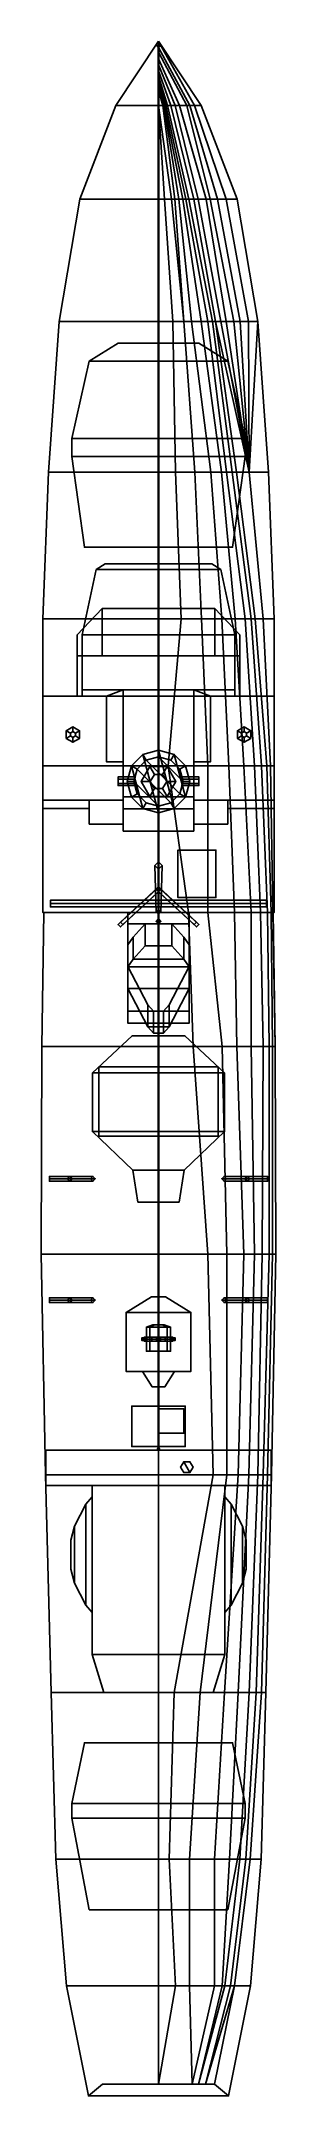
# Model space of a CAD drawing. Extents: x -4.9 to 4.9, y -42.7 to 42.6.
import ezdxf

# ---------------------------------------------------------------- set-up
doc = ezdxf.new("R2010")
doc.units = 0
doc.layers.get('0').update_dxf_attribs({"linetype": 'CONTINUOUS'})

msp = doc.modelspace()

# ---------------------------------------------------------------- linework, layer by layer
for points in [[(0, 42.65, 6.08), (-1.78, 39.98, 5.79), (1.78, 39.98, 5.79), (0, 42.65, 6.08)], [(0, 42.59, 6.07), (-0.1, 42.49, 6.06), (-0.1, 42.49, 9.1), (0, 42.59, 9.1)], [(0.1, 42.49, 9.1), (0, 42.59, 9.1), (-0.1, 42.49, 9.1), (0, 42.39, 9.1)], [(-0.1, 42.49, 6.06), (0, 42.39, 6.05), (0, 42.39, 9.1), (-0.1, 42.49, 9.1)], [(-0.02, 6.52, 20.06), (0.01, 6.51, 20.08), (0.01, 42.49, 8.807), (-0.02, 42.49, 8.79)], [(0.01, 6.53, 20.04), (-0.02, 6.52, 20.06), (-0.02, 42.49, 8.79), (0.01, 42.49, 8.773)], [(0.01, 6.71, 18.51), (-0.02, 6.7, 18.53), (-0.02, 42.49, 8.79), (0.01, 42.49, 8.77)], [(-0.02, 6.7, 18.53), (0.01, 6.69, 18.55), (0.01, 42.49, 8.81), (-0.02, 42.49, 8.79)], [(0, 42.65, 6.08), (1.78, 39.98, 5.79), (1.5, 39.98, 5.36), (0, 42.63, 5.88)], [(0, 42.63, 5.88), (1.5, 39.98, 5.36), (1.31, 39.98, 5.01), (0, 42.38, 5.31)], [(0.1, 42.49, 6.06), (0, 42.59, 6.07), (0, 42.59, 9.1), (0.1, 42.49, 9.1)], [(0, 42.39, 6.05), (0.1, 42.49, 6.06), (0.1, 42.49, 9.1), (0, 42.39, 9.1)], [(0, 42.38, 5.31), (1.31, 39.98, 5.01), (1.18, 39.98, 4.76), (0, 42.19, 4.76)], [(0, 42.19, 4.76), (1.18, 39.98, 4.76), (0.87, 39.98, 3.96), (0, 41.91, 3.96)], [(0, 41.91, 3.96), (0.87, 39.98, 3.96), (0.7, 39.98, 3.33), (0, 41.67, 3.33)], [(0.01, 6.51, 20.08), (0.01, 6.53, 20.04), (0.01, 42.49, 8.773), (0.01, 42.49, 8.807)], [(0.01, 6.69, 18.55), (0.01, 6.71, 18.51), (0.01, 42.49, 8.77), (0.01, 42.49, 8.81)], [(0, 41.67, 3.33), (0.7, 39.98, 3.33), (0.51, 39.98, 2.51), (0, 41.41, 2.51)], [(0, 41.41, 2.51), (0.51, 39.98, 2.51), (0.38, 39.98, 1.72), (0, 41.19, 1.72)], [(0, 41.05, 1.25), (0, 41.19, 1.72), (0.38, 39.98, 1.72), (0.31, 39.98, 1.25)], [(0.25, 39.98, 0.73), (0, 40.89, 0.73), (0, 41.05, 1.25), (0.31, 39.98, 1.25)], [(0.22, 39.98, 0.36), (0, 40.82, 0.36), (0, 40.89, 0.73), (0.25, 39.98, 0.73)], [(0.18, 39.98, -0.31), (0, 40.61, -0.31), (0, 40.82, 0.36), (0.22, 39.98, 0.36)], [(0, 39.98, -2.97), (0, 39.98, -2.97), (0, 40.61, -0.31), (0.18, 39.98, -0.31)], [(-1.78, 39.98, 5.79), (-3.28, 36.08, 5.37), (3.28, 36.08, 5.37), (1.78, 39.98, 5.79)], [(0, 36.08, -2.97), (0, 39.98, -2.97), (0, 39.98, -2.97), (0.25, 36.08, -2.88)], [(0.25, 36.08, -2.88), (0, 39.98, -2.97), (0, 39.98, -2.97), (0.54, 36.08, -2.61)], [(0.54, 36.08, -2.61), (0, 39.98, -2.97), (0.18, 39.98, -0.31), (0.68, 36.08, -2.43)], [(0.68, 36.08, -2.43), (0.18, 39.98, -0.31), (0.22, 39.98, 0.36), (0.84, 36.08, -2.1)], [(0.84, 36.08, -2.1), (0.22, 39.98, 0.36), (0.25, 39.98, 0.73), (1.01, 36.08, -1.63)], [(1.01, 36.08, -1.63), (0.25, 39.98, 0.73), (0.31, 39.98, 1.25), (1.14, 36.08, -1.13)], [(0.31, 39.98, 1.25), (0.38, 39.98, 1.72), (1.26, 36.08, -0.33), (1.14, 36.08, -1.13)], [(0.51, 39.98, 2.51), (1.47, 36.08, 0.85), (1.26, 36.08, -0.33), (0.38, 39.98, 1.72)], [(0.7, 39.98, 3.33), (1.65, 36.08, 1.68), (1.47, 36.08, 0.85), (0.51, 39.98, 2.51)], [(0.87, 39.98, 3.96), (1.99, 36.08, 2.83), (1.65, 36.08, 1.68), (0.7, 39.98, 3.33)], [(1.18, 39.98, 4.76), (2.15, 36.08, 3.26), (1.99, 36.08, 2.83), (0.87, 39.98, 3.96)], [(1.31, 39.98, 5.01), (2.46, 36.08, 4.01), (2.15, 36.08, 3.26), (1.18, 39.98, 4.76)], [(1.5, 39.98, 5.36), (2.82, 36.08, 4.69), (2.46, 36.08, 4.01), (1.31, 39.98, 5.01)], [(1.78, 39.98, 5.79), (3.28, 36.08, 5.37), (2.82, 36.08, 4.69), (1.5, 39.98, 5.36)], [(-3.28, 36.08, 5.37), (-4.13, 31.01, 4.76), (4.13, 31.01, 4.76), (3.28, 36.08, 5.37)], [(0, 31.01, -2.99), (0, 36.08, -2.97), (0.25, 36.08, -2.88), (0.6, 31.01, -2.85)], [(0.6, 31.01, -2.85), (0.25, 36.08, -2.88), (0.54, 36.08, -2.61), (1.06, 31.01, -2.64)], [(1.06, 31.01, -2.64), (0.54, 36.08, -2.61), (0.68, 36.08, -2.43), (1.06, 31.01, -2.64)], [(1.06, 31.01, -2.64), (0.68, 36.08, -2.43), (0.84, 36.08, -2.1), (1.37, 31.01, -2.46)], [(1.37, 31.01, -2.46), (0.84, 36.08, -2.1), (1.01, 36.08, -1.63), (1.77, 31.01, -2.13)], [(1.77, 31.01, -2.13), (1.01, 36.08, -1.63), (1.14, 36.08, -1.13), (2.06, 31.01, -1.66)], [(2.06, 31.01, -1.66), (1.14, 36.08, -1.13), (1.26, 36.08, -0.33), (2.25, 31.01, -1.16)], [(1.26, 36.08, -0.33), (1.47, 36.08, 0.85), (2.37, 31.01, -0.5), (2.25, 31.01, -1.16)], [(1.65, 36.08, 1.68), (2.6, 31.01, 0.96), (2.37, 31.01, -0.5), (1.47, 36.08, 0.85)], [(1.99, 36.08, 2.83), (2.82, 31.01, 1.87), (2.6, 31.01, 0.96), (1.65, 36.08, 1.68)], [(2.15, 36.08, 3.26), (3.13, 31.01, 2.84), (2.82, 31.01, 1.87), (1.99, 36.08, 2.83)], [(2.46, 36.08, 4.01), (3.4, 31.01, 3.51), (3.13, 31.01, 2.84), (2.15, 36.08, 3.26)], [(2.82, 36.08, 4.69), (3.74, 31.01, 4.18), (3.4, 31.01, 3.51), (2.46, 36.08, 4.01)], [(3.28, 36.08, 5.37), (4.13, 31.01, 4.76), (3.74, 31.01, 4.18), (2.82, 36.08, 4.69)], [(-4.13, 31.01, 4.76), (-4.58, 24.75, 4.7), (4.58, 24.75, 4.7), (4.13, 31.01, 4.76)], [(0.71, 24.75, -2.88), (0, 24.75, -2.99), (0, 31.01, -2.99), (0.6, 31.01, -2.85)], [(1.06, 31.01, -2.64), (1.51, 24.75, -2.65), (0.71, 24.75, -2.88), (0.6, 31.01, -2.85)], [(1.37, 31.01, -2.46), (2.18, 24.75, -2.3), (1.51, 24.75, -2.65), (1.06, 31.01, -2.64)], [(1.77, 31.01, -2.13), (2.62, 24.75, -1.9), (2.18, 24.75, -2.3), (1.37, 31.01, -2.46)], [(2.06, 31.01, -1.66), (2.83, 24.75, -1.59), (2.62, 24.75, -1.9), (1.77, 31.01, -2.13)], [(2.25, 31.01, -1.16), (3.06, 24.75, -1.13), (2.83, 24.75, -1.59), (2.06, 31.01, -1.66)], [(2.37, 31.01, -0.5), (3.24, 24.75, -0.56), (3.06, 24.75, -1.13), (2.25, 31.01, -1.16)], [(3.77, 24.75, 2.04), (3.77, 24.75, 2.04), (3.24, 24.75, -0.56), (2.37, 31.01, -0.5)], [(2.37, 31.01, -0.5), (2.6, 31.01, 0.96), (3.77, 24.75, 2.04)], [(2.6, 31.01, 0.96), (2.82, 31.01, 1.87), (3.77, 24.75, 2.04)], [(2.82, 31.01, 1.87), (3.13, 31.01, 2.84), (3.77, 24.75, 2.04)], [(3.13, 31.01, 2.84), (3.4, 31.01, 3.51), (3.77, 24.75, 2.04)], [(3.4, 31.01, 3.51), (3.74, 31.01, 4.18), (3.77, 24.75, 2.04)], [(3.74, 31.01, 4.18), (4.13, 31.01, 4.76), (3.77, 24.75, 2.04)], [(4.13, 31.01, 4.76), (4.58, 24.75, 4.7), (3.77, 24.75, 2.04)], [(-1.68, 30.1, 4.75), (-2.88, 29.36, 4.74), (-2.88, 29.36, 4.98), (-1.68, 30.1, 4.98)], [(-1.68, 30.1, 4.98), (-2.88, 29.36, 4.98), (2.88, 29.36, 4.98), (1.68, 30.1, 4.98)], [(1.68, 30.1, 4.98), (1.68, 30.1, 4.75), (-1.68, 30.1, 4.75), (-1.68, 30.1, 4.98)], [(2.88, 29.36, 4.98), (2.88, 29.36, 4.74), (1.68, 30.1, 4.75), (1.68, 30.1, 4.98)], [(-3.61, 26.14, 4.98), (-2.88, 29.36, 4.98), (-2.88, 29.36, 4.74), (-3.61, 26.14, 4.71)], [(3.61, 26.14, 4.98), (2.88, 29.36, 4.98), (-2.88, 29.36, 4.98), (-3.61, 26.14, 4.98)], [(2.88, 29.36, 4.74), (2.88, 29.36, 4.98), (3.61, 26.14, 4.98), (3.61, 26.14, 4.71)], [(-3.61, 25.4, 4.98), (-3.61, 26.14, 4.98), (-3.61, 26.14, 4.71), (-3.61, 25.4, 4.7)], [(3.61, 25.4, 4.98), (3.61, 26.14, 4.98), (-3.61, 26.14, 4.98), (-3.61, 25.4, 4.98)], [(3.61, 26.14, 4.71), (3.61, 26.14, 4.98), (3.61, 25.4, 4.98), (3.61, 25.4, 4.7)], [(-4.58, 24.75, 4.7), (-4.81, 18.65, 4.71), (4.81, 18.65, 4.71), (4.58, 24.75, 4.7)], [(-3.08, 21.63, 4.98), (-3.61, 25.4, 4.98), (-3.61, 25.4, 4.7), (-3.08, 21.63, 4.7)], [(3.08, 21.63, 4.98), (3.61, 25.4, 4.98), (-3.61, 25.4, 4.98), (-3.08, 21.63, 4.98)], [(0.94, 18.65, -2.91), (0, 18.65, -2.99), (0, 24.75, -2.99), (0.71, 24.75, -2.88)], [(1.51, 24.75, -2.65), (1.79, 18.65, -2.73), (0.94, 18.65, -2.91), (0.71, 24.75, -2.88)], [(2.18, 24.75, -2.3), (2.63, 18.65, -2.42), (1.79, 18.65, -2.73), (1.51, 24.75, -2.65)], [(2.62, 24.75, -1.9), (3.19, 18.65, -2.03), (2.63, 18.65, -2.42), (2.18, 24.75, -2.3)], [(2.83, 24.75, -1.59), (3.61, 18.65, -1.59), (3.19, 18.65, -2.03), (2.62, 24.75, -1.9)], [(3.06, 24.75, -1.13), (3.86, 18.65, -1.13), (3.61, 18.65, -1.59), (2.83, 24.75, -1.59)], [(3.24, 24.75, -0.56), (4.03, 18.65, -0.56), (3.86, 18.65, -1.13), (3.06, 24.75, -1.13)], [(3.61, 25.4, 4.7), (3.61, 25.4, 4.98), (3.08, 21.63, 4.98), (3.08, 21.63, 4.7)], [(3.77, 24.75, 2.04), (4.36, 18.65, 2.04), (4.03, 18.65, -0.56), (3.24, 24.75, -0.56)], [(4.58, 24.75, 4.7), (4.81, 18.65, 4.71), (4.36, 18.65, 2.04), (3.77, 24.75, 2.04)], [(3.08, 21.63, 4.7), (3.08, 21.63, 4.98), (-3.08, 21.63, 4.98), (-3.08, 21.63, 4.7)], [(-2.59, 20.7, 4.7), (-3.18, 17.99, 4.71), (-3.18, 17.99, 7.41), (-2.59, 20.7, 7.41)], [(-2.59, 20.7, 7.41), (-3.18, 17.99, 7.41), (3.18, 17.99, 7.41), (2.59, 20.7, 7.41)], [(-2.22, 20.94, 7.41), (-2.59, 20.7, 7.41), (2.59, 20.7, 7.41), (2.22, 20.94, 7.41)], [(-2.22, 20.94, 4.7), (-2.59, 20.7, 4.7), (-2.59, 20.7, 7.41), (-2.22, 20.94, 7.41)], [(2.22, 20.94, 7.41), (2.22, 20.94, 4.7), (-2.22, 20.94, 4.7), (-2.22, 20.94, 7.41)], [(2.59, 20.7, 7.41), (2.59, 20.7, 4.7), (2.22, 20.94, 4.7), (2.22, 20.94, 7.41)], [(3.18, 17.99, 7.41), (3.18, 17.99, 4.71), (2.59, 20.7, 4.7), (2.59, 20.7, 7.41)], [(-2.34, 17.12, 9.73), (-3.39, 17.12, 9.73), (-3.39, 17.99, 9.73), (-2.34, 19.09, 9.73)], [(-2.34, 19.09, 9.73), (-3.39, 17.99, 9.73), (-3.39, 17.12, 9.73), (-2.34, 17.12, 9.73)], [(-2.34, 19.09, 7.41), (-2.34, 17.12, 7.41), (-2.34, 17.12, 9.73), (-2.34, 19.09, 9.73)], [(-2.34, 19.09, 9.73), (-2.34, 17.12, 9.73), (2.34, 17.12, 9.73), (2.34, 19.09, 9.73)], [(2.34, 19.09, 9.73), (2.34, 19.09, 7.41), (-2.34, 19.09, 7.41), (-2.34, 19.09, 9.73)], [(2.34, 17.12, 9.73), (2.34, 17.12, 7.41), (2.34, 19.09, 7.41), (2.34, 19.09, 9.73)], [(2.34, 17.12, 9.73), (3.39, 17.12, 9.73), (3.39, 17.99, 9.73), (2.34, 19.09, 9.73)], [(2.34, 19.09, 9.73), (3.39, 17.99, 9.73), (3.39, 17.12, 9.73), (2.34, 17.12, 9.73)], [(-4.81, 18.65, 4.71), (-4.81, 12.55, 4.71), (4.81, 12.55, 4.71), (4.81, 18.65, 4.71)], [(-3.18, 17.99, 4.71), (-3.18, 15.45, 4.71), (-3.18, 15.45, 7.41), (-3.18, 17.99, 7.41)], [(-3.18, 17.99, 7.41), (-3.18, 15.45, 7.41), (3.18, 15.45, 7.41), (3.18, 17.99, 7.41)], [(0.4, 12.55, -2.99), (0, 12.55, -2.99), (0, 18.65, -2.99), (0.94, 18.65, -2.91)], [(1.79, 18.65, -2.73), (2.06, 12.55, -2.88), (0.4, 12.55, -2.99), (0.94, 18.65, -2.91)], [(2.63, 18.65, -2.42), (2.93, 12.55, -2.66), (2.06, 12.55, -2.88), (1.79, 18.65, -2.73)], [(3.19, 18.65, -2.03), (3.55, 12.55, -2.32), (2.93, 12.55, -2.66), (2.63, 18.65, -2.42)], [(3.18, 15.45, 7.41), (3.18, 15.45, 4.71), (3.18, 17.99, 4.71), (3.18, 17.99, 7.41)], [(3.61, 18.65, -1.59), (4, 12.55, -1.86), (3.55, 12.55, -2.32), (3.19, 18.65, -2.03)], [(3.86, 18.65, -1.13), (4.29, 12.55, -1.32), (4, 12.55, -1.86), (3.61, 18.65, -1.59)], [(4.03, 18.65, -0.56), (4.51, 12.55, -0.56), (4.29, 12.55, -1.32), (3.86, 18.65, -1.13)], [(4.36, 18.65, 2.04), (4.66, 12.55, 2.04), (4.51, 12.55, -0.56), (4.03, 18.65, -0.56)], [(4.81, 18.65, 4.71), (4.81, 12.55, 4.71), (4.66, 12.55, 2.04), (4.36, 18.65, 2.04)], [(-3.39, 17.12, 9.73), (-3.39, 15.45, 9.73), (-3.18, 15.45, 9.73), (-3.18, 17.12, 9.73)], [(-3.18, 17.12, 9.73), (-3.18, 15.45, 9.73), (-3.39, 15.45, 9.73), (-3.39, 17.12, 9.73)], [(-3.18, 17.12, 9.73), (-3.18, 15.7, 9.73), (3.18, 15.7, 9.73), (3.18, 17.12, 9.73)], [(-3.18, 17.12, 7.41), (-3.18, 15.7, 7.41), (-3.18, 15.7, 9.73), (-3.18, 17.12, 9.73)], [(-2.34, 17.12, 9.73), (-2.34, 17.12, 7.41), (-3.18, 17.12, 7.41), (-3.18, 17.12, 9.73)], [(3.18, 17.12, 9.73), (3.18, 17.12, 7.41), (2.34, 17.12, 7.41), (2.34, 17.12, 9.73)], [(3.18, 15.7, 9.73), (3.18, 15.7, 7.41), (3.18, 17.12, 7.41), (3.18, 17.12, 9.73)], [(3.18, 17.12, 9.73), (3.18, 15.45, 9.73), (3.39, 15.45, 9.73), (3.39, 17.12, 9.73)], [(3.39, 17.12, 9.73), (3.39, 15.45, 9.73), (3.18, 15.45, 9.73), (3.18, 17.12, 9.73)], [(-1.47, 15.45, 7.41), (-1.47, 11.13, 7.41), (-4.81, 11.13, 7.41), (-4.81, 15.45, 7.41)], [(-4.81, 15.45, 7.41), (-4.81, 11.13, 7.41), (-1.47, 11.13, 7.41), (-1.47, 15.45, 7.41)], [(-3.18, 15.7, 9.73), (-3.18, 15.7, 7.41), (3.18, 15.7, 7.41), (3.18, 15.7, 9.73)], [(-1.47, 15.7, 9.73), (-2.17, 15.45, 9.73), (-3.18, 15.45, 9.73), (-3.18, 15.7, 9.73)], [(-3.18, 15.7, 9.73), (-3.18, 15.45, 9.73), (-2.17, 15.45, 9.73), (-1.47, 15.7, 9.73)], [(-3.18, 15.45, 7.41), (-3.18, 15.45, 4.71), (-1.47, 15.45, 4.71), (-1.47, 15.45, 7.41)], [(-2.17, 15.45, 9.73), (-2.17, 12.72, 9.73), (-1.47, 12.72, 9.73), (-1.47, 15.7, 9.73)], [(-1.47, 15.7, 9.73), (-1.47, 12.72, 9.73), (-2.17, 12.72, 9.73), (-2.17, 15.45, 9.73)], [(-1.47, 15.7, 7.41), (-1.47, 10.76, 7.41), (-1.47, 10.76, 9.73), (-1.47, 15.7, 9.73)], [(-1.47, 15.7, 9.73), (-1.47, 10.76, 9.73), (1.47, 10.76, 9.73), (1.47, 15.7, 9.73)], [(-1.47, 15.45, 4.71), (-1.47, 11.26, 4.71), (-1.47, 11.26, 7.41), (-1.47, 15.45, 7.41)], [(1.47, 10.76, 9.73), (1.47, 10.76, 7.41), (1.47, 15.7, 7.41), (1.47, 15.7, 9.73)], [(2.17, 15.45, 9.73), (2.17, 12.72, 9.73), (1.47, 12.72, 9.73), (1.47, 15.7, 9.73)], [(1.47, 15.7, 9.73), (1.47, 12.72, 9.73), (2.17, 12.72, 9.73), (2.17, 15.45, 9.73)], [(3.18, 15.7, 9.73), (3.18, 15.45, 9.73), (2.17, 15.45, 9.73), (1.47, 15.7, 9.73)], [(1.47, 15.7, 9.73), (2.17, 15.45, 9.73), (3.18, 15.45, 9.73), (3.18, 15.7, 9.73)], [(1.47, 15.45, 7.41), (1.47, 15.45, 4.71), (3.18, 15.45, 4.71), (3.18, 15.45, 7.41)], [(1.47, 11.26, 7.41), (1.47, 11.26, 4.71), (1.47, 15.45, 4.71), (1.47, 15.45, 7.41)], [(4.81, 15.45, 7.41), (4.81, 11.13, 7.41), (1.47, 11.13, 7.41), (1.47, 15.45, 7.41)], [(1.47, 15.45, 7.41), (1.47, 11.13, 7.41), (4.81, 11.13, 7.41), (4.81, 15.45, 7.41)], [(-3.663, 13.91, 8.69), (-3.559, 13.97, 8.69), (-3.559, 14.17, 7.41), (-3.836, 14.01, 7.41)], [(-3.663, 13.79, 8.69), (-3.663, 13.91, 8.69), (-3.836, 14.01, 7.41), (-3.836, 13.69, 7.41)], [(-3.559, 13.73, 8.69), (-3.663, 13.79, 8.69), (-3.836, 13.69, 7.41), (-3.559, 13.53, 7.41)], [(-3.559, 13.97, 8.69), (-3.455, 13.91, 8.69), (-3.282, 14.01, 7.41), (-3.559, 14.17, 7.41)], [(-3.455, 13.79, 8.69), (-3.559, 13.73, 8.69), (-3.559, 13.53, 7.41), (-3.282, 13.69, 7.41)], [(-3.455, 13.91, 8.69), (-3.455, 13.79, 8.69), (-3.282, 13.69, 7.41), (-3.282, 14.01, 7.41)], [(3.457, 13.91, 8.69), (3.561, 13.97, 8.69), (3.561, 14.17, 7.41), (3.284, 14.01, 7.41)], [(3.457, 13.79, 8.69), (3.457, 13.91, 8.69), (3.284, 14.01, 7.41), (3.284, 13.69, 7.41)], [(3.561, 13.73, 8.69), (3.457, 13.79, 8.69), (3.284, 13.69, 7.41), (3.561, 13.53, 7.41)], [(3.561, 13.97, 8.69), (3.665, 13.91, 8.69), (3.838, 14.01, 7.41), (3.561, 14.17, 7.41)], [(3.665, 13.79, 8.69), (3.561, 13.73, 8.69), (3.561, 13.53, 7.41), (3.838, 13.69, 7.41)], [(3.665, 13.91, 8.69), (3.665, 13.79, 8.69), (3.838, 13.69, 7.41), (3.838, 14.01, 7.41)], [(-0.65, 13.026, 11.83), (-1.126, 12.55, 11.83), (-1.126, 12.55, 11.94), (-0.65, 13.026, 11.94)], [(-0.65, 13.026, 11.94), (-1.126, 12.55, 11.94), (-0.883, 12.41, 12.75), (-0.51, 12.783, 12.75)], [(-0.65, 10.774, 11.83), (-1.126, 12.55, 11.83), (-0.65, 13.026, 11.83), (0, 10.6, 11.83)], [(0, 13.2, 11.83), (-0.65, 13.026, 11.83), (-0.65, 13.026, 11.94), (0, 13.2, 11.94)], [(0, 13.2, 11.94), (-0.65, 13.026, 11.94), (-0.51, 12.783, 12.75), (0, 12.92, 12.75)], [(0, 10.6, 11.83), (-0.65, 13.026, 11.83), (0, 13.2, 11.83), (0.65, 10.774, 11.83)], [(0, 12.92, 12.75), (-0.51, 12.783, 12.75), (-0.51, 12.783, 13.35), (0, 12.92, 13.35)], [(1.02, 11.9, 13.35), (0, 12.92, 13.35), (-0.51, 12.783, 13.35), (0.883, 11.39, 13.35)], [(0.65, 13.026, 11.83), (0, 13.2, 11.83), (0, 13.2, 11.94), (0.65, 13.026, 11.94)], [(0.65, 13.026, 11.94), (0, 13.2, 11.94), (0, 12.92, 12.75), (0.51, 12.783, 12.75)], [(0.65, 10.774, 11.83), (0, 13.2, 11.83), (0.65, 13.026, 11.83), (1.126, 11.25, 11.83)], [(0.51, 12.783, 12.75), (0, 12.92, 12.75), (0, 12.92, 13.35), (0.51, 12.783, 13.35)], [(0.883, 12.41, 13.35), (0.51, 12.783, 13.35), (0, 12.92, 13.35), (1.02, 11.9, 13.35)], [(1.126, 12.55, 11.94), (0.65, 13.026, 11.94), (0.51, 12.783, 12.75), (0.883, 12.41, 12.75)], [(1.126, 12.55, 11.83), (0.65, 13.026, 11.83), (0.65, 13.026, 11.94), (1.126, 12.55, 11.94)], [(1.126, 11.25, 11.83), (0.65, 13.026, 11.83), (1.126, 12.55, 11.83), (1.3, 11.9, 11.83)], [(-4.81, 12.55, 4.71), (-4.82, 6.46, 4.74), (4.82, 6.46, 4.74), (4.81, 12.55, 4.71)], [(-1.68, 11.73, 13), (-1.68, 12.09, 13), (-1.68, 12, 12.844), (-1.68, 11.82, 12.844)], [(-1.68, 11.82, 13.156), (-1.68, 12, 13.156), (-1.68, 12.09, 13), (-1.68, 11.73, 13)], [(-0.97, 12.09, 13), (-0.99, 12, 12.844), (-1.68, 12, 12.844), (-1.68, 12.09, 13)], [(-0.99, 12, 13.156), (-0.97, 12.09, 13), (-1.68, 12.09, 13), (-1.68, 12, 13.156)], [(-0.99, 12, 12.844), (-0.99, 11.82, 12.844), (-1.68, 11.82, 12.844), (-1.68, 12, 12.844)], [(-0.99, 11.82, 13.156), (-0.99, 12, 13.156), (-1.68, 12, 13.156), (-1.68, 11.82, 13.156)], [(-1.126, 12.55, 11.83), (-1.3, 11.9, 11.83), (-1.3, 11.9, 11.94), (-1.126, 12.55, 11.94)], [(-1.126, 12.55, 11.94), (-1.3, 11.9, 11.94), (-1.02, 11.9, 12.75), (-0.883, 12.41, 12.75)], [(-1.126, 11.25, 11.83), (-1.3, 11.9, 11.83), (-1.126, 12.55, 11.83), (-0.65, 10.774, 11.83)], [(-0.883, 12.41, 12.75), (-1.02, 11.9, 12.75), (-1.02, 11.9, 13.35), (-0.883, 12.41, 13.35)], [(0.51, 11.017, 13.35), (-0.883, 12.41, 13.35), (-1.02, 11.9, 13.35), (0, 10.88, 13.35)], [(-0.51, 12.783, 12.75), (-0.883, 12.41, 12.75), (-0.883, 12.41, 13.35), (-0.51, 12.783, 13.35)], [(0.883, 11.39, 13.35), (-0.51, 12.783, 13.35), (-0.883, 12.41, 13.35), (0.51, 11.017, 13.35)], [(-0.36, 12.524, 9.73), (-0.72, 11.9, 9.73), (-0.34, 11.9, 11.83), (-0.17, 12.194, 11.83)], [(0.36, 12.524, 9.73), (-0.36, 12.524, 9.73), (-0.17, 12.194, 11.83), (0.17, 12.194, 11.83)], [(1.25, 6.46, -2.95), (0, 6.46, -2.99), (0, 12.55, -2.99), (0.4, 12.55, -2.99)], [(0.72, 11.9, 9.73), (0.36, 12.524, 9.73), (0.17, 12.194, 11.83), (0.34, 11.9, 11.83)], [(2.06, 12.55, -2.88), (2.06, 6.46, -2.88), (1.25, 6.46, -2.95), (0.4, 12.55, -2.99)], [(0.883, 12.41, 12.75), (0.51, 12.783, 12.75), (0.51, 12.783, 13.35), (0.883, 12.41, 13.35)], [(1.3, 11.9, 11.94), (1.126, 12.55, 11.94), (0.883, 12.41, 12.75), (1.02, 11.9, 12.75)], [(1.02, 11.9, 12.75), (0.883, 12.41, 12.75), (0.883, 12.41, 13.35), (1.02, 11.9, 13.35)], [(0.96, 12.09, 13), (0.99, 12, 13.156), (1.68, 12, 13.156), (1.68, 12.09, 13)], [(0.99, 12, 12.844), (0.96, 12.09, 13), (1.68, 12.09, 13), (1.68, 12, 12.844)], [(0.99, 12, 13.156), (0.99, 11.82, 13.156), (1.68, 11.82, 13.156), (1.68, 12, 13.156)], [(0.99, 11.82, 12.844), (0.99, 12, 12.844), (1.68, 12, 12.844), (1.68, 11.82, 12.844)], [(1.3, 11.9, 11.83), (1.126, 12.55, 11.83), (1.126, 12.55, 11.94), (1.3, 11.9, 11.94)], [(1.68, 12, 13.156), (1.68, 11.82, 13.156), (1.68, 11.73, 13), (1.68, 12.09, 13)], [(1.68, 12.09, 13), (1.68, 11.73, 13), (1.68, 11.82, 12.844), (1.68, 12, 12.844)], [(2.93, 12.55, -2.66), (3.17, 6.46, -2.66), (2.06, 6.46, -2.88), (2.06, 12.55, -2.88)], [(3.55, 12.55, -2.32), (3.86, 6.46, -2.3), (3.17, 6.46, -2.66), (2.93, 12.55, -2.66)], [(4, 12.55, -1.86), (4.25, 6.46, -1.9), (3.86, 6.46, -2.3), (3.55, 12.55, -2.32)], [(4.29, 12.55, -1.32), (4.54, 6.46, -1.32), (4.25, 6.46, -1.9), (4, 12.55, -1.86)], [(4.51, 12.55, -0.56), (4.69, 6.46, -0.56), (4.54, 6.46, -1.32), (4.29, 12.55, -1.32)], [(4.66, 12.55, 2.04), (4.76, 6.46, 2.07), (4.69, 6.46, -0.56), (4.51, 12.55, -0.56)], [(4.81, 12.55, 4.71), (4.82, 6.46, 4.74), (4.76, 6.46, 2.07), (4.66, 12.55, 2.04)], [(-2.88, 11.13, 7.41), (-2.88, 10.78, 7.41), (-4.81, 10.78, 7.41), (-4.81, 11.13, 7.41)], [(-4.81, 11.13, 7.41), (-4.81, 10.78, 7.41), (-2.88, 10.78, 7.41), (-2.88, 11.13, 7.41)], [(-1.47, 11.13, 7.41), (-1.47, 10.13, 4.72), (-2.88, 10.13, 4.72), (-2.88, 11.13, 7.41)], [(-2.88, 11.13, 7.41), (-2.88, 10.13, 4.72), (-1.47, 10.13, 4.72), (-1.47, 11.13, 7.41)], [(-0.99, 11.82, 12.844), (-0.96, 11.73, 13), (-1.68, 11.73, 13), (-1.68, 11.82, 12.844)], [(-0.96, 11.73, 13), (-0.99, 11.82, 13.156), (-1.68, 11.82, 13.156), (-1.68, 11.73, 13)], [(-1.47, 11.26, 7.41), (-1.47, 11.26, 4.71), (1.47, 11.26, 4.71), (1.47, 11.26, 7.41)], [(1.47, 11.26, 7.41), (1.47, 10.76, 7.41), (-1.47, 10.76, 7.41), (-1.47, 11.26, 7.41)], [(-1.3, 11.9, 11.83), (-1.126, 11.25, 11.83), (-1.126, 11.25, 11.94), (-1.3, 11.9, 11.94)], [(-1.3, 11.9, 11.94), (-1.126, 11.25, 11.94), (-0.883, 11.39, 12.75), (-1.02, 11.9, 12.75)], [(-1.126, 11.25, 11.94), (-0.65, 10.774, 11.94), (-0.51, 11.017, 12.75), (-0.883, 11.39, 12.75)], [(-1.126, 11.25, 11.83), (-0.65, 10.774, 11.83), (-0.65, 10.774, 11.94), (-1.126, 11.25, 11.94)], [(-1.02, 11.9, 12.75), (-0.883, 11.39, 12.75), (-0.883, 11.39, 13.35), (-1.02, 11.9, 13.35)], [(0, 10.88, 13.35), (-1.02, 11.9, 13.35), (-0.883, 11.39, 13.35), (-0.51, 11.017, 13.35)], [(-0.883, 11.39, 12.75), (-0.51, 11.017, 12.75), (-0.51, 11.017, 13.35), (-0.883, 11.39, 13.35)], [(-0.72, 11.9, 9.73), (-0.36, 11.276, 9.73), (-0.17, 11.606, 11.83), (-0.34, 11.9, 11.83)], [(-0.36, 11.276, 9.73), (0.36, 11.276, 9.73), (0.17, 11.606, 11.83), (-0.17, 11.606, 11.83)], [(0.36, 11.276, 9.73), (0.72, 11.9, 9.73), (0.34, 11.9, 11.83), (0.17, 11.606, 11.83)], [(0.65, 10.774, 11.94), (1.126, 11.25, 11.94), (0.883, 11.39, 12.75), (0.51, 11.017, 12.75)], [(0.51, 11.017, 12.75), (0.883, 11.39, 12.75), (0.883, 11.39, 13.35), (0.51, 11.017, 13.35)], [(0.65, 10.774, 11.83), (1.126, 11.25, 11.83), (1.126, 11.25, 11.94), (0.65, 10.774, 11.94)], [(1.126, 11.25, 11.94), (1.3, 11.9, 11.94), (1.02, 11.9, 12.75), (0.883, 11.39, 12.75)], [(0.883, 11.39, 12.75), (1.02, 11.9, 12.75), (1.02, 11.9, 13.35), (0.883, 11.39, 13.35)], [(0.99, 11.82, 13.156), (0.97, 11.73, 13), (1.68, 11.73, 13), (1.68, 11.82, 13.156)], [(0.97, 11.73, 13), (0.99, 11.82, 12.844), (1.68, 11.82, 12.844), (1.68, 11.73, 13)], [(1.126, 11.25, 11.83), (1.3, 11.9, 11.83), (1.3, 11.9, 11.94), (1.126, 11.25, 11.94)], [(1.47, 11.13, 7.41), (1.47, 10.13, 4.72), (2.88, 10.13, 4.72), (2.88, 11.13, 7.41)], [(2.88, 11.13, 7.41), (2.88, 10.13, 4.72), (1.47, 10.13, 4.72), (1.47, 11.13, 7.41)], [(4.81, 11.13, 7.41), (4.81, 10.78, 7.41), (2.88, 10.78, 7.41), (2.88, 11.13, 7.41)], [(2.88, 11.13, 7.41), (2.88, 10.78, 7.41), (4.81, 10.78, 7.41), (4.81, 11.13, 7.41)], [(-1.47, 10.76, 9.73), (-1.47, 10.76, 7.41), (1.47, 10.76, 7.41), (1.47, 10.76, 9.73)], [(-1.47, 10.76, 7.41), (-1.47, 9.84, 7.41), (1.47, 9.84, 7.41), (1.47, 10.76, 7.41)], [(1.47, 10.76, 7.41), (1.47, 9.84, 7.41), (-1.47, 9.84, 7.41), (-1.47, 10.76, 7.41)], [(-0.65, 10.774, 11.94), (0, 10.6, 11.94), (0, 10.88, 12.75), (-0.51, 11.017, 12.75)], [(-0.65, 10.774, 11.83), (0, 10.6, 11.83), (0, 10.6, 11.94), (-0.65, 10.774, 11.94)], [(-0.51, 11.017, 12.75), (0, 10.88, 12.75), (0, 10.88, 13.35), (-0.51, 11.017, 13.35)], [(0.01, 10.76, 7.41), (-0.02, 10.74, 7.41), (-0.02, 6.87, 18.62), (0.01, 6.887, 18.62)], [(-0.02, 10.74, 7.41), (0.01, 10.72, 7.41), (0.01, 6.853, 18.62), (-0.02, 6.87, 18.62)], [(0, 10.6, 11.94), (0.65, 10.774, 11.94), (0.51, 11.017, 12.75), (0, 10.88, 12.75)], [(0, 10.88, 12.75), (0.51, 11.017, 12.75), (0.51, 11.017, 13.35), (0, 10.88, 13.35)], [(0, 10.6, 11.83), (0.65, 10.774, 11.83), (0.65, 10.774, 11.94), (0, 10.6, 11.94)], [(0.01, 10.72, 7.41), (0.01, 10.76, 7.41), (0.01, 6.887, 18.62), (0.01, 6.853, 18.62)], [(-0.1, 6.49, 20.19), (0, 6.59, 20.19), (0, 8.56, 4.72), (-0.15, 8.41, 4.73)], [(0, 6.59, 20.19), (0.1, 6.49, 20.19), (0.15, 8.41, 4.73), (0, 8.56, 4.72)], [(0.81, 9.05, 7.66), (0.81, 7.08, 7.66), (2.39, 7.08, 7.66), (2.39, 9.05, 7.66)], [(0.81, 9.05, 4.72), (0.81, 7.08, 4.73), (0.81, 7.08, 7.66), (0.81, 9.05, 7.66)], [(2.39, 9.05, 7.66), (2.39, 9.05, 4.72), (0.81, 9.05, 4.72), (0.81, 9.05, 7.66)], [(2.39, 7.08, 7.66), (2.39, 7.08, 4.73), (2.39, 9.05, 4.72), (2.39, 9.05, 7.66)], [(0, 6.39, 20.19), (-0.1, 6.49, 20.19), (-0.15, 8.41, 4.73), (0, 8.26, 4.73)], [(0.1, 6.49, 20.19), (0, 6.39, 20.19), (0, 8.26, 4.73), (0.15, 8.41, 4.73)], [(-4.5, 6.97, 18.71), (-4.5, 6.83, 18.85), (4.5, 6.83, 18.85), (4.5, 6.97, 18.71)], [(-4.5, 6.83, 18.57), (-4.5, 6.97, 18.71), (4.5, 6.97, 18.71), (4.5, 6.83, 18.57)], [(-4.5, 6.83, 18.57), (-4.5, 6.69, 18.71), (-4.5, 6.83, 18.85), (-4.5, 6.97, 18.71)], [(-4.5, 6.83, 18.85), (-4.5, 6.69, 18.71), (4.5, 6.69, 18.71), (4.5, 6.83, 18.85)], [(-4.5, 6.69, 18.71), (-4.5, 6.83, 18.57), (4.5, 6.83, 18.57), (4.5, 6.69, 18.71)], [(-1.58, 6.06, 2.71), (-1.68, 5.96, 2.71), (-0.1, 7.42, 12.67), (0, 7.52, 12.67)], [(-1.68, 5.96, 2.71), (-1.58, 5.86, 2.71), (0, 7.32, 12.67), (-0.1, 7.42, 12.67)], [(-1.48, 5.96, 2.71), (-1.58, 6.06, 2.71), (0, 7.52, 12.67), (0.1, 7.42, 12.67)], [(-1.58, 5.86, 2.71), (-1.48, 5.96, 2.71), (0.1, 7.42, 12.67), (0, 7.32, 12.67)], [(1.58, 6.06, 2.71), (1.48, 5.96, 2.71), (-0.1, 7.42, 12.67), (0, 7.52, 12.67)], [(1.48, 5.96, 2.71), (1.58, 5.86, 2.71), (0, 7.32, 12.67), (-0.1, 7.42, 12.67)], [(1.68, 5.96, 2.71), (1.58, 6.06, 2.71), (0, 7.52, 12.67), (0.1, 7.42, 12.67)], [(1.58, 5.86, 2.71), (1.68, 5.96, 2.71), (0.1, 7.42, 12.67), (0, 7.32, 12.67)], [(0.81, 7.08, 7.66), (0.81, 7.08, 4.73), (2.39, 7.08, 4.73), (2.39, 7.08, 7.66)], [(4.5, 6.97, 18.71), (4.5, 6.83, 18.85), (4.5, 6.69, 18.71), (4.5, 6.83, 18.57)], [(-4.774, 6.46, 2.71), (-4.86, 0.9, 2.71), (4.86, 0.9, 2.71), (4.774, 6.46, 2.71)], [(-4.82, 6.46, 4.74), (-4.774, 6.46, 2.71), (4.774, 6.46, 2.71), (4.82, 6.46, 4.74)], [(-1.27, 6.46, 2.71), (-1.27, 1.86, 2.71), (-1.27, 2.36, 4.5), (-1.27, 5.99, 4.5)], [(1.27, 5.99, 4.5), (1.27, 6.46, 2.71), (-1.27, 6.46, 2.71), (-1.27, 5.99, 4.5)], [(-1.27, 5.99, 4.5), (-1.27, 2.36, 4.5), (1.27, 2.36, 4.5), (1.27, 5.99, 4.5)], [(-0.55, 5.99, 4.5), (-1.06, 5.43, 4.5), (-1.06, 4.52, 11.11), (-0.55, 5.08, 11.19)], [(0.55, 5.99, 4.5), (-0.55, 5.99, 4.5), (-0.55, 5.08, 11.19), (0.55, 5.08, 11.19)], [(0.1, 6.49, 20.19), (0, 6.59, 20.19), (-0.1, 6.49, 20.19), (0, 6.39, 20.19)], [(0, 6.19, 19.59), (-0.1, 6.09, 19.59), (-0.1, 6.09, 22.59), (0, 6.19, 22.59)], [(0.1, 6.09, 22.59), (0, 6.19, 22.59), (-0.1, 6.09, 22.59), (0, 5.99, 22.59)], [(0, 5.99, 19.59), (-0.1, 6.09, 19.59), (0, 6.19, 19.59), (0.1, 6.09, 19.59)], [(-0.1, 6.09, 19.59), (0, 5.99, 19.59), (0, 5.99, 22.59), (-0.1, 6.09, 22.59)], [(-0.02, -15.82, 11.55), (0.01, -15.82, 11.57), (0.01, 6.67, 18.76), (-0.02, 6.67, 18.74)], [(0.01, -15.82, 11.53), (-0.02, -15.82, 11.55), (-0.02, 6.67, 18.74), (0.01, 6.67, 18.72)], [(0, 6.392, 20.17), (0, 6.19, 20.17), (0, 5.99, 19.59), (0, 6.486, 19.393)], [(0, 6.486, 19.393), (0, 5.99, 19.59), (0, 6.19, 20.17), (0, 6.392, 20.17)], [(1.44, 0.9, -2.71), (0, 0.9, -2.72), (0, 6.46, -2.99), (1.25, 6.46, -2.95)], [(0.1, 6.09, 19.59), (0, 6.19, 19.59), (0, 6.19, 22.59), (0.1, 6.09, 22.59)], [(0, 5.99, 19.59), (0.1, 6.09, 19.59), (0.1, 6.09, 22.59), (0, 5.99, 22.59)], [(0.01, -15.82, 11.57), (0.01, -15.82, 11.53), (0.01, 6.67, 18.72), (0.01, 6.67, 18.76)], [(0.55, 5.08, 11.19), (1.06, 4.52, 11.11), (1.06, 5.43, 4.5), (0.55, 5.99, 4.5)], [(2.06, 6.46, -2.88), (2.65, 0.9, -2.61), (1.44, 0.9, -2.71), (1.25, 6.46, -2.95)], [(1.27, 2.36, 4.5), (1.27, 1.86, 2.71), (1.27, 6.46, 2.71), (1.27, 5.99, 4.5)], [(3.17, 6.46, -2.66), (3.26, 0.9, -2.45), (2.65, 0.9, -2.61), (2.06, 6.46, -2.88)], [(3.86, 6.46, -2.3), (3.86, 0.9, -2.15), (3.26, 0.9, -2.45), (3.17, 6.46, -2.66)], [(4.25, 6.46, -1.9), (4.35, 0.9, -1.63), (3.86, 0.9, -2.15), (3.86, 6.46, -2.3)], [(4.54, 6.46, -1.32), (4.61, 0.9, -1.05), (4.35, 0.9, -1.63), (4.25, 6.46, -1.9)], [(4.69, 6.46, -0.56), (4.74, 0.9, -0.26), (4.61, 0.9, -1.05), (4.54, 6.46, -1.32)], [(4.76, 6.46, 2.07), (4.86, 0.9, 2.71), (4.74, 0.9, -0.26), (4.69, 6.46, -0.56)], [(4.774, 6.46, 2.71), (4.86, 0.9, 2.71), (4.86, 0.9, 2.71), (4.76, 6.46, 2.07)], [(-1.06, 5.43, 4.5), (-1.27, 5.11, 4.5), (-1.27, 4.2, 11.06), (-1.06, 4.52, 11.11)], [(1.06, 4.52, 11.11), (1.27, 4.2, 11.06), (1.27, 5.11, 4.5), (1.06, 5.43, 4.5)], [(-1.27, 5.11, 4.5), (-1.27, 4.21, 4.5), (-1.27, 3.3, 10.95), (-1.27, 4.2, 11.06)], [(-1.06, 4.52, 11.11), (-1.27, 4.2, 11.06), (1.27, 4.2, 11.06), (1.06, 4.52, 11.11)], [(-0.55, 5.08, 11.19), (-1.06, 4.52, 11.11), (1.06, 4.52, 11.11), (0.55, 5.08, 11.19)], [(1.27, 4.2, 11.06), (1.27, 3.3, 10.95), (1.27, 4.21, 4.5), (1.27, 5.11, 4.5)], [(-1.27, 4.21, 4.5), (-0.45, 2.62, 4.5), (-0.45, 1.71, 10.78), (-1.27, 3.3, 10.95)], [(-1.27, 4.2, 11.06), (-1.27, 3.3, 10.95), (1.27, 3.3, 10.95), (1.27, 4.2, 11.06)], [(1.27, 3.3, 10.95), (0.45, 1.71, 10.78), (0.45, 2.62, 4.5), (1.27, 4.21, 4.5)], [(-1.27, 3.3, 10.95), (-0.45, 1.71, 10.78), (0.45, 1.71, 10.78), (1.27, 3.3, 10.95)], [(-0.45, 2.62, 4.5), (-0.21, 2.36, 4.5), (-0.21, 1.45, 10.74), (-0.45, 1.71, 10.78)], [(0.45, 1.71, 10.78), (0.21, 1.45, 10.74), (0.21, 2.36, 4.5), (0.45, 2.62, 4.5)], [(-1.27, 2.36, 4.5), (-1.27, 1.86, 2.71), (1.27, 1.86, 2.71), (1.27, 2.36, 4.5)], [(-0.45, 1.71, 10.78), (-0.21, 1.45, 10.74), (0.21, 1.45, 10.74), (0.45, 1.71, 10.78)], [(0.21, 1.45, 10.74), (-0.21, 1.45, 10.74), (-0.21, 2.36, 4.5), (0.21, 2.36, 4.5)], [(-4.86, 0.9, 2.71), (-4.89, -7.73, 2.73), (4.89, -7.73, 2.73), (4.86, 0.9, 2.71)], [(2.75, -0.2, 5.14), (-2.75, -0.2, 5.14), (-1.1, 1.34, 5.14), (1.1, 1.34, 5.14)], [(1.1, 1.34, 5.14), (-1.1, 1.34, 5.14), (-2.75, -0.2, 5.14), (2.75, -0.2, 5.14)], [(2.05, -7.73, -2.57), (0, -7.73, -2.62), (0, 0.9, -2.72), (1.44, 0.9, -2.71)], [(2.65, 0.9, -2.61), (2.84, -7.73, -2.43), (2.05, -7.73, -2.57), (1.44, 0.9, -2.71)], [(3.26, 0.9, -2.45), (3.55, -7.73, -2.15), (2.84, -7.73, -2.43), (2.65, 0.9, -2.61)], [(3.86, 0.9, -2.15), (4, -7.73, -1.81), (3.55, -7.73, -2.15), (3.26, 0.9, -2.45)], [(4.35, 0.9, -1.63), (4.32, -7.73, -1.41), (4, -7.73, -1.81), (3.86, 0.9, -2.15)], [(4.61, 0.9, -1.05), (4.6, -7.73, -0.78), (4.32, -7.73, -1.41), (4.35, 0.9, -1.63)], [(4.74, 0.9, -0.26), (4.74, -7.73, -0.23), (4.6, -7.73, -0.78), (4.61, 0.9, -1.05)], [(4.86, 0.9, 2.71), (4.89, -7.73, 2.73), (4.74, -7.73, -0.23), (4.74, 0.9, -0.26)], [(-2.48, 0.05, 2.71), (-2.48, -2.83, 2.71), (-2.48, -2.83, 5.14), (-2.48, 0.05, 5.14)], [(2.48, 0.05, 5.14), (2.48, 0.05, 2.71), (-2.48, 0.05, 2.71), (-2.48, 0.05, 5.14)], [(2.48, -2.83, 5.14), (2.48, -2.83, 2.71), (2.48, 0.05, 2.71), (2.48, 0.05, 5.14)], [(2.75, -2.64, 5.14), (-2.75, -2.64, 5.14), (-2.75, -0.2, 5.14), (2.75, -0.2, 5.14)], [(2.75, -0.2, 5.14), (-2.75, -0.2, 5.14), (-2.75, -2.64, 5.14), (2.75, -2.64, 5.14)], [(2.75, -2.64, 5.14), (-2.75, -2.64, 5.14), (-1.07, -4.24, 5.14), (1.07, -4.24, 5.14)], [(1.07, -4.24, 5.14), (-1.07, -4.24, 5.14), (-2.75, -2.64, 5.14), (2.75, -2.64, 5.14)], [(-2.48, -2.83, 5.14), (-2.48, -2.83, 2.71), (2.48, -2.83, 2.71), (2.48, -2.83, 5.14)], [(0.86, -5.57, 5.14), (-0.86, -5.57, 5.14), (-1.07, -4.24, 5.14), (1.07, -4.24, 5.14)], [(1.07, -4.24, 5.14), (-1.07, -4.24, 5.14), (-0.86, -5.57, 5.14), (0.86, -5.57, 5.14)], [(-2.73, -4.5, 6.84), (-2.83, -4.6, 6.74), (-4.54, -4.6, 6.74), (-4.54, -4.5, 6.84)], [(-2.63, -4.6, 6.94), (-2.73, -4.5, 6.84), (-4.54, -4.5, 6.84), (-4.54, -4.6, 6.94)], [(-4.54, -4.7, 6.84), (-4.54, -4.6, 6.94), (-4.54, -4.5, 6.84), (-4.54, -4.6, 6.74)], [(-2.73, -4.7, 6.84), (-2.63, -4.6, 6.94), (-4.54, -4.6, 6.94), (-4.54, -4.7, 6.84)], [(-2.83, -4.6, 6.74), (-2.73, -4.7, 6.84), (-4.54, -4.7, 6.84), (-4.54, -4.6, 6.74)], [(-3.7, -4.5, 2.72), (-3.8, -4.6, 2.72), (-2.83, -4.6, 4), (-2.73, -4.5, 3.95)], [(-3.8, -4.6, 2.72), (-3.7, -4.7, 2.72), (-2.73, -4.7, 3.95), (-2.83, -4.6, 4)], [(-3.6, -4.6, 2.72), (-3.7, -4.5, 2.72), (-2.73, -4.5, 3.95), (-2.63, -4.6, 3.9)], [(-3.7, -4.7, 2.72), (-3.6, -4.6, 2.72), (-2.63, -4.6, 3.9), (-2.73, -4.7, 3.95)], [(-2.73, -4.5, 3.95), (-2.83, -4.6, 4), (-2.83, -4.6, 6.74), (-2.73, -4.5, 6.84)], [(-2.83, -4.6, 4), (-2.73, -4.7, 3.95), (-2.73, -4.7, 6.84), (-2.83, -4.6, 6.74)], [(-2.63, -4.6, 3.9), (-2.73, -4.5, 3.95), (-2.73, -4.5, 6.84), (-2.63, -4.6, 6.94)], [(-2.73, -4.7, 3.95), (-2.63, -4.6, 3.9), (-2.63, -4.6, 6.94), (-2.73, -4.7, 6.84)], [(2.73, -4.5, 6.84), (2.63, -4.6, 6.94), (4.54, -4.6, 6.94), (4.54, -4.5, 6.84)], [(2.73, -4.5, 3.95), (2.63, -4.6, 3.9), (2.63, -4.6, 6.94), (2.73, -4.5, 6.84)], [(3.7, -4.5, 2.72), (3.6, -4.6, 2.72), (2.63, -4.6, 3.9), (2.73, -4.5, 3.95)], [(2.63, -4.6, 6.94), (2.73, -4.7, 6.84), (4.54, -4.7, 6.84), (4.54, -4.6, 6.94)], [(2.63, -4.6, 3.9), (2.73, -4.7, 3.95), (2.73, -4.7, 6.84), (2.63, -4.6, 6.94)], [(3.6, -4.6, 2.72), (3.7, -4.7, 2.72), (2.73, -4.7, 3.95), (2.63, -4.6, 3.9)], [(2.83, -4.6, 6.74), (2.73, -4.5, 6.84), (4.54, -4.5, 6.84), (4.54, -4.6, 6.74)], [(2.83, -4.6, 4), (2.73, -4.5, 3.95), (2.73, -4.5, 6.84), (2.83, -4.6, 6.74)], [(3.8, -4.6, 2.72), (3.7, -4.5, 2.72), (2.73, -4.5, 3.95), (2.83, -4.6, 4)], [(2.73, -4.7, 6.84), (2.83, -4.6, 6.74), (4.54, -4.6, 6.74), (4.54, -4.7, 6.84)], [(2.73, -4.7, 3.95), (2.83, -4.6, 4), (2.83, -4.6, 6.74), (2.73, -4.7, 6.84)], [(3.7, -4.7, 2.72), (3.8, -4.6, 2.72), (2.83, -4.6, 4), (2.73, -4.7, 3.95)], [(4.54, -4.5, 6.84), (4.54, -4.6, 6.94), (4.54, -4.7, 6.84), (4.54, -4.6, 6.74)], [(-4.89, -7.73, 2.73), (-4.71, -16.9, 2.79), (4.71, -16.9, 2.79), (4.89, -7.73, 2.73)], [(2.27, -16.9, -2.25), (0, -16.9, -2.65), (0, -7.73, -2.62), (2.05, -7.73, -2.57)], [(2.84, -7.73, -2.43), (2.84, -16.9, -2.09), (2.27, -16.9, -2.25), (2.05, -7.73, -2.57)], [(3.55, -7.73, -2.15), (3.32, -16.9, -1.87), (2.84, -16.9, -2.09), (2.84, -7.73, -2.43)], [(4, -7.73, -1.81), (3.76, -16.9, -1.6), (3.32, -16.9, -1.87), (3.55, -7.73, -2.15)], [(4.32, -7.73, -1.41), (4.13, -16.9, -1.2), (3.76, -16.9, -1.6), (4, -7.73, -1.81)], [(4.6, -7.73, -0.78), (4.35, -16.9, -0.81), (4.13, -16.9, -1.2), (4.32, -7.73, -1.41)], [(4.74, -7.73, -0.23), (4.54, -16.9, -0.27), (4.35, -16.9, -0.81), (4.6, -7.73, -0.78)], [(4.89, -7.73, 2.73), (4.71, -16.9, 2.79), (4.54, -16.9, -0.27), (4.74, -7.73, -0.23)], [(-4.54, -9.74, 6.84), (-4.54, -9.64, 6.94), (-4.54, -9.54, 6.84), (-4.54, -9.64, 6.74)], [(-2.63, -9.64, 6.94), (-2.73, -9.54, 6.84), (-4.54, -9.54, 6.84), (-4.54, -9.64, 6.94)], [(-2.73, -9.54, 6.84), (-2.83, -9.64, 6.74), (-4.54, -9.64, 6.74), (-4.54, -9.54, 6.84)], [(-2.73, -9.74, 6.84), (-2.63, -9.64, 6.94), (-4.54, -9.64, 6.94), (-4.54, -9.74, 6.84)], [(-2.83, -9.64, 6.74), (-2.73, -9.74, 6.84), (-4.54, -9.74, 6.84), (-4.54, -9.64, 6.74)], [(-3.7, -9.54, 2.74), (-3.8, -9.64, 2.74), (-2.83, -9.64, 4), (-2.73, -9.54, 3.95)], [(-3.8, -9.64, 2.74), (-3.7, -9.74, 2.74), (-2.73, -9.74, 3.95), (-2.83, -9.64, 4)], [(-3.6, -9.64, 2.74), (-3.7, -9.54, 2.74), (-2.73, -9.54, 3.95), (-2.63, -9.64, 3.9)], [(-3.7, -9.74, 2.74), (-3.6, -9.64, 2.74), (-2.63, -9.64, 3.9), (-2.73, -9.74, 3.95)], [(-2.73, -9.54, 3.95), (-2.83, -9.64, 4), (-2.83, -9.64, 6.74), (-2.73, -9.54, 6.84)], [(-2.83, -9.64, 4), (-2.73, -9.74, 3.95), (-2.73, -9.74, 6.84), (-2.83, -9.64, 6.74)], [(-2.63, -9.64, 3.9), (-2.73, -9.54, 3.95), (-2.73, -9.54, 6.84), (-2.63, -9.64, 6.94)], [(-2.73, -9.74, 3.95), (-2.63, -9.64, 3.9), (-2.63, -9.64, 6.94), (-2.73, -9.74, 6.84)], [(-0.29, -9.51, 5.23), (-1.35, -10.15, 5.23), (1.35, -10.15, 5.23), (0.29, -9.51, 5.23)], [(-0.29, -9.51, 2.74), (-1.35, -10.15, 2.74), (-1.35, -10.15, 5.23), (-0.29, -9.51, 5.23)], [(-1.35, -10.15, 5.23), (-1.35, -12.6, 5.23), (1.35, -12.6, 5.23), (1.35, -10.15, 5.23)], [(-1.35, -10.15, 2.74), (-1.35, -12.6, 2.76), (-1.35, -12.6, 5.23), (-1.35, -10.15, 5.23)], [(0.29, -9.51, 5.23), (0.29, -9.51, 2.74), (-0.29, -9.51, 2.74), (-0.29, -9.51, 5.23)], [(1.35, -10.15, 5.23), (1.35, -10.15, 2.74), (0.29, -9.51, 2.74), (0.29, -9.51, 5.23)], [(1.35, -12.6, 5.23), (1.35, -12.6, 2.76), (1.35, -10.15, 2.74), (1.35, -10.15, 5.23)], [(2.73, -9.54, 6.84), (2.63, -9.64, 6.94), (4.54, -9.64, 6.94), (4.54, -9.54, 6.84)], [(2.73, -9.54, 3.95), (2.63, -9.64, 3.9), (2.63, -9.64, 6.94), (2.73, -9.54, 6.84)], [(3.7, -9.54, 2.74), (3.6, -9.64, 2.74), (2.63, -9.64, 3.9), (2.73, -9.54, 3.95)], [(2.63, -9.64, 6.94), (2.73, -9.74, 6.84), (4.54, -9.74, 6.84), (4.54, -9.64, 6.94)], [(2.63, -9.64, 3.9), (2.73, -9.74, 3.95), (2.73, -9.74, 6.84), (2.63, -9.64, 6.94)], [(3.6, -9.64, 2.74), (3.7, -9.74, 2.74), (2.73, -9.74, 3.95), (2.63, -9.64, 3.9)], [(2.83, -9.64, 6.74), (2.73, -9.54, 6.84), (4.54, -9.54, 6.84), (4.54, -9.64, 6.74)], [(2.83, -9.64, 4), (2.73, -9.54, 3.95), (2.73, -9.54, 6.84), (2.83, -9.64, 6.74)], [(3.8, -9.64, 2.74), (3.7, -9.54, 2.74), (2.73, -9.54, 3.95), (2.83, -9.64, 4)], [(2.73, -9.74, 6.84), (2.83, -9.64, 6.74), (4.54, -9.64, 6.74), (4.54, -9.74, 6.84)], [(2.73, -9.74, 3.95), (2.83, -9.64, 4), (2.83, -9.64, 6.74), (2.73, -9.74, 6.84)], [(3.7, -9.74, 2.74), (3.8, -9.64, 2.74), (2.83, -9.64, 4), (2.73, -9.74, 3.95)], [(4.54, -9.54, 6.84), (4.54, -9.64, 6.94), (4.54, -9.74, 6.84), (4.54, -9.64, 6.74)], [(-0.5, -10.76, 7.47), (-0.354, -10.76, 7.824), (-0.163, -10.66, 7.633), (-0.23, -10.66, 7.47)], [(-0.354, -10.76, 7.116), (-0.5, -10.76, 7.47), (-0.23, -10.66, 7.47), (-0.163, -10.66, 7.307)], [(-0.5, -11.76, 7.47), (-0.354, -11.76, 7.824), (-0.354, -10.76, 7.824), (-0.5, -10.76, 7.47)], [(-0.354, -11.76, 7.116), (-0.5, -11.76, 7.47), (-0.5, -10.76, 7.47), (-0.354, -10.76, 7.116)], [(-0.354, -10.76, 7.824), (0, -10.76, 7.97), (0, -10.66, 7.7), (-0.163, -10.66, 7.633)], [(0, -10.76, 6.97), (-0.354, -10.76, 7.116), (-0.163, -10.66, 7.307), (0, -10.66, 7.24)], [(-0.354, -11.76, 7.824), (0, -11.76, 7.97), (0, -10.76, 7.97), (-0.354, -10.76, 7.824)], [(0, -11.76, 6.97), (-0.354, -11.76, 7.116), (-0.354, -10.76, 7.116), (0, -10.76, 6.97)], [(-0.163, -10.66, 7.633), (0, -10.66, 7.7), (0.163, -10.66, 7.633), (-0.23, -10.66, 7.47)], [(-0.23, -10.66, 7.47), (0.163, -10.66, 7.633), (0.23, -10.66, 7.47), (-0.163, -10.66, 7.307)], [(-0.163, -10.66, 7.307), (0.23, -10.66, 7.47), (0.163, -10.66, 7.307), (0, -10.66, 7.24)], [(0, -10.76, 7.97), (0.354, -10.76, 7.824), (0.163, -10.66, 7.633), (0, -10.66, 7.7)], [(0.354, -10.76, 7.116), (0, -10.76, 6.97), (0, -10.66, 7.24), (0.163, -10.66, 7.307)], [(0, -11.76, 7.97), (0.354, -11.76, 7.824), (0.354, -10.76, 7.824), (0, -10.76, 7.97)], [(0.354, -11.76, 7.116), (0, -11.76, 6.97), (0, -10.76, 6.97), (0.354, -10.76, 7.116)], [(0.354, -10.76, 7.824), (0.5, -10.76, 7.47), (0.23, -10.66, 7.47), (0.163, -10.66, 7.633)], [(0.5, -10.76, 7.47), (0.354, -10.76, 7.116), (0.163, -10.66, 7.307), (0.23, -10.66, 7.47)], [(0.354, -11.76, 7.824), (0.5, -11.76, 7.47), (0.5, -10.76, 7.47), (0.354, -10.76, 7.824)], [(0.5, -11.76, 7.47), (0.354, -11.76, 7.116), (0.354, -10.76, 7.116), (0.5, -10.76, 7.47)], [(-0.7, -11.31, 7.47), (-0.7, -11.21, 7.47), (-0.7, -11.235, 7.427), (-0.7, -11.285, 7.427)], [(-0.7, -11.285, 7.513), (-0.7, -11.235, 7.513), (-0.7, -11.21, 7.47), (-0.7, -11.31, 7.47)], [(-0.5, -11.21, 7.47), (-0.48, -11.235, 7.427), (-0.7, -11.235, 7.427), (-0.7, -11.21, 7.47)], [(-0.48, -11.235, 7.513), (-0.5, -11.21, 7.47), (-0.7, -11.21, 7.47), (-0.7, -11.235, 7.513)], [(-0.48, -11.235, 7.427), (-0.48, -11.285, 7.427), (-0.7, -11.285, 7.427), (-0.7, -11.235, 7.427)], [(-0.48, -11.285, 7.513), (-0.48, -11.235, 7.513), (-0.7, -11.235, 7.513), (-0.7, -11.285, 7.513)], [(-0.48, -11.285, 7.427), (-0.5, -11.31, 7.47), (-0.7, -11.31, 7.47), (-0.7, -11.285, 7.427)], [(-0.5, -11.31, 7.47), (-0.48, -11.285, 7.513), (-0.7, -11.285, 7.513), (-0.7, -11.31, 7.47)], [(-0.68, -11.26, 6.78), (-0.6, -11.18, 6.84), (-0.28, -11.18, 6.65), (-0.28, -11.26, 6.57)], [(-0.6, -11.18, 6.84), (-0.68, -11.26, 6.78), (-0.68, -11.26, 7.55), (-0.6, -11.18, 7.55)], [(-0.52, -11.26, 7.55), (-0.6, -11.18, 7.55), (-0.68, -11.26, 7.55), (-0.6, -11.34, 7.55)], [(-0.6, -11.34, 6.84), (-0.68, -11.26, 6.78), (-0.28, -11.26, 6.57), (-0.28, -11.34, 6.65)], [(-0.68, -11.26, 6.78), (-0.6, -11.34, 6.84), (-0.6, -11.34, 7.55), (-0.68, -11.26, 7.55)], [(-0.6, -11.18, 6.84), (-0.52, -11.26, 6.91), (-0.28, -11.26, 6.73), (-0.28, -11.18, 6.65)], [(-0.52, -11.26, 6.91), (-0.6, -11.18, 6.84), (-0.6, -11.18, 7.55), (-0.52, -11.26, 7.55)], [(-0.52, -11.26, 6.91), (-0.6, -11.34, 6.84), (-0.28, -11.34, 6.65), (-0.28, -11.26, 6.73)], [(-0.6, -11.34, 6.84), (-0.52, -11.26, 6.91), (-0.52, -11.26, 7.55), (-0.6, -11.34, 7.55)], [(-0.5, -11.76, 7.47), (0.354, -11.76, 7.116), (0.5, -11.76, 7.47), (-0.354, -11.76, 7.824)], [(-0.354, -11.76, 7.116), (0, -11.76, 6.97), (0.354, -11.76, 7.116), (-0.5, -11.76, 7.47)], [(-0.354, -11.76, 7.824), (0.5, -11.76, 7.47), (0.354, -11.76, 7.824), (0, -11.76, 7.97)], [(-0.28, -11.26, 6.57), (-0.28, -11.18, 6.65), (0.28, -11.18, 6.65), (0.28, -11.26, 6.57)], [(-0.28, -11.18, 6.65), (-0.28, -11.26, 6.73), (0.28, -11.26, 6.73), (0.28, -11.18, 6.65)], [(-0.28, -11.34, 6.65), (-0.28, -11.26, 6.57), (0.28, -11.26, 6.57), (0.28, -11.34, 6.65)], [(-0.28, -11.26, 6.73), (-0.28, -11.34, 6.65), (0.28, -11.34, 6.65), (0.28, -11.26, 6.73)], [(-0.08, -11.26, 6.57), (0, -11.18, 6.65), (0, -11.14, 5.23), (-0.12, -11.26, 5.23)], [(0, -11.34, 6.65), (-0.08, -11.26, 6.57), (-0.12, -11.26, 5.23), (0, -11.38, 5.23)], [(0, -11.18, 6.65), (0.08, -11.26, 6.57), (0.12, -11.26, 5.23), (0, -11.14, 5.23)], [(0.08, -11.26, 6.57), (0, -11.34, 6.65), (0, -11.38, 5.23), (0.12, -11.26, 5.23)], [(0.6, -11.18, 6.84), (0.68, -11.26, 6.78), (0.28, -11.26, 6.57), (0.28, -11.18, 6.65)], [(0.52, -11.26, 6.91), (0.6, -11.18, 6.84), (0.28, -11.18, 6.65), (0.28, -11.26, 6.73)], [(0.68, -11.26, 6.78), (0.6, -11.34, 6.84), (0.28, -11.34, 6.65), (0.28, -11.26, 6.57)], [(0.6, -11.34, 6.84), (0.52, -11.26, 6.91), (0.28, -11.26, 6.73), (0.28, -11.34, 6.65)], [(0.5, -11.21, 7.47), (0.48, -11.235, 7.513), (0.7, -11.235, 7.513), (0.7, -11.21, 7.47)], [(0.48, -11.235, 7.427), (0.5, -11.21, 7.47), (0.7, -11.21, 7.47), (0.7, -11.235, 7.427)], [(0.48, -11.235, 7.513), (0.48, -11.285, 7.513), (0.7, -11.285, 7.513), (0.7, -11.235, 7.513)], [(0.48, -11.285, 7.427), (0.48, -11.235, 7.427), (0.7, -11.235, 7.427), (0.7, -11.285, 7.427)], [(0.48, -11.285, 7.513), (0.5, -11.31, 7.47), (0.7, -11.31, 7.47), (0.7, -11.285, 7.513)], [(0.5, -11.31, 7.47), (0.48, -11.285, 7.427), (0.7, -11.285, 7.427), (0.7, -11.31, 7.47)], [(0.6, -11.18, 6.84), (0.52, -11.26, 6.91), (0.52, -11.26, 7.55), (0.6, -11.18, 7.55)], [(0.68, -11.26, 7.55), (0.6, -11.18, 7.55), (0.52, -11.26, 7.55), (0.6, -11.34, 7.55)], [(0.52, -11.26, 6.91), (0.6, -11.34, 6.84), (0.6, -11.34, 7.55), (0.52, -11.26, 7.55)], [(0.68, -11.26, 6.78), (0.6, -11.18, 6.84), (0.6, -11.18, 7.55), (0.68, -11.26, 7.55)], [(0.6, -11.34, 6.84), (0.68, -11.26, 6.78), (0.68, -11.26, 7.55), (0.6, -11.34, 7.55)], [(0.7, -11.235, 7.513), (0.7, -11.285, 7.513), (0.7, -11.31, 7.47), (0.7, -11.21, 7.47)], [(0.7, -11.21, 7.47), (0.7, -11.31, 7.47), (0.7, -11.285, 7.427), (0.7, -11.235, 7.427)], [(-1.35, -12.6, 5.23), (-1.35, -12.6, 2.76), (1.35, -12.6, 2.76), (1.35, -12.6, 5.23)], [(-0.67, -12.6, 3.72), (-0.27, -13.24, 3.72), (-0.27, -13.24, 4.33), (-0.67, -12.6, 4.33)], [(0.67, -12.6, 3.72), (0.27, -13.24, 3.72), (-0.27, -13.24, 3.72), (-0.67, -12.6, 3.72)], [(-0.67, -12.6, 4.33), (-0.27, -13.24, 4.33), (0.27, -13.24, 4.33), (0.67, -12.6, 4.33)], [(0.27, -13.24, 4.33), (0.27, -13.24, 3.72), (0.67, -12.6, 3.72), (0.67, -12.6, 4.33)], [(-0.27, -13.24, 4.33), (-0.27, -13.24, 3.72), (0.27, -13.24, 3.72), (0.27, -13.24, 4.33)], [(-1.11, -14.04, 5.23), (-1.11, -15.72, 5.23), (1.11, -15.72, 5.23), (1.11, -14.04, 5.23)], [(-1.11, -14.04, 2.77), (-1.11, -15.72, 2.78), (-1.11, -15.72, 5.23), (-1.11, -14.04, 5.23)], [(1.11, -14.04, 5.23), (1.11, -14.04, 2.77), (-1.11, -14.04, 2.77), (-1.11, -14.04, 5.23)], [(0, -14.16, 6.22), (0, -15.17, 6.22), (1.06, -15.17, 6.22), (1.06, -14.16, 6.22)], [(0, -14.16, 5.23), (0, -15.17, 5.23), (0, -15.17, 6.22), (0, -14.16, 6.22)], [(1.06, -14.16, 6.22), (1.06, -14.16, 5.23), (0, -14.16, 5.23), (0, -14.16, 6.22)], [(1.06, -15.17, 6.22), (1.06, -15.17, 5.23), (1.06, -14.16, 5.23), (1.06, -14.16, 6.22)], [(1.11, -15.72, 5.23), (1.11, -15.72, 2.78), (1.11, -14.04, 2.77), (1.11, -14.04, 5.23)], [(0, -15.17, 6.22), (0, -15.17, 5.23), (1.06, -15.17, 5.23), (1.06, -15.17, 6.22)], [(-4.69, -15.87, 4.82), (-4.69, -17.34, 4.82), (-4.69, -17.34, 5.23), (-4.69, -15.87, 5.23)], [(4.69, -15.87, 5.23), (4.69, -15.87, 4.82), (-4.69, -15.87, 4.82), (-4.69, -15.87, 5.23)], [(4.69, -15.87, 4.82), (4.69, -17.34, 4.82), (-4.69, -17.34, 4.82), (-4.69, -15.87, 4.82)], [(-4.69, -15.87, 5.23), (-4.69, -17.34, 5.23), (4.69, -17.34, 5.23), (4.69, -15.87, 5.23)], [(-1.11, -15.72, 5.23), (-1.11, -15.72, 2.78), (1.11, -15.72, 2.78), (1.11, -15.72, 5.23)], [(0, -15.77, 2.78), (-0.05, -15.82, 2.78), (-0.05, -15.82, 12.28), (0, -15.77, 12.28)], [(0.05, -15.82, 12.28), (0, -15.77, 12.28), (-0.05, -15.82, 12.28), (0, -15.87, 12.28)], [(-0.05, -15.82, 2.78), (0, -15.87, 2.78), (0, -15.87, 12.28), (-0.05, -15.82, 12.28)], [(0.05, -15.82, 2.78), (0, -15.77, 2.78), (0, -15.77, 12.28), (0.05, -15.82, 12.28)], [(0, -15.87, 2.78), (0.05, -15.82, 2.78), (0.05, -15.82, 12.28), (0, -15.87, 12.28)], [(4.69, -17.34, 5.23), (4.69, -17.34, 4.82), (4.69, -15.87, 4.82), (4.69, -15.87, 5.23)], [(-4.71, -16.9, 2.79), (-4.47, -25.94, 2.84), (4.47, -25.94, 2.84), (4.71, -16.9, 2.79)], [(0.65, -25.94, -2.32), (0, -25.94, -2.6), (0, -16.9, -2.65), (2.27, -16.9, -2.25)], [(2.84, -16.9, -2.09), (1.73, -25.94, -2), (0.65, -25.94, -2.32), (2.27, -16.9, -2.25)], [(1.05, -16.355, 2.78), (0.92, -16.58, 2.78), (0.92, -16.58, 9.4), (1.05, -16.355, 9.4)], [(1.31, -16.805, 9.4), (1.05, -16.355, 9.4), (0.92, -16.58, 9.4), (1.05, -16.805, 9.4)], [(0.92, -16.58, 2.78), (1.05, -16.805, 2.78), (1.05, -16.805, 9.4), (0.92, -16.58, 9.4)], [(1.31, -16.355, 2.78), (1.05, -16.355, 2.78), (1.05, -16.355, 9.4), (1.31, -16.355, 9.4)], [(1.44, -16.58, 9.4), (1.31, -16.355, 9.4), (1.05, -16.355, 9.4), (1.31, -16.805, 9.4)], [(1.05, -16.805, 2.78), (1.31, -16.805, 2.78), (1.31, -16.805, 9.4), (1.05, -16.805, 9.4)], [(1.44, -16.58, 2.78), (1.31, -16.355, 2.78), (1.31, -16.355, 9.4), (1.44, -16.58, 9.4)], [(1.31, -16.805, 2.78), (1.44, -16.58, 2.78), (1.44, -16.58, 9.4), (1.31, -16.805, 9.4)], [(3.32, -16.9, -1.87), (2.74, -25.94, -1.72), (1.73, -25.94, -2), (2.84, -16.9, -2.09)], [(3.76, -16.9, -1.6), (3.32, -25.94, -1.49), (2.74, -25.94, -1.72), (3.32, -16.9, -1.87)], [(4.13, -16.9, -1.2), (3.78, -25.94, -1.15), (3.32, -25.94, -1.49), (3.76, -16.9, -1.6)], [(4.35, -16.9, -0.81), (4.07, -25.94, -0.76), (3.78, -25.94, -1.15), (4.13, -16.9, -1.2)], [(4.54, -16.9, -0.27), (4.28, -25.94, -0.22), (4.07, -25.94, -0.76), (4.35, -16.9, -0.81)], [(4.71, -16.9, 2.79), (4.47, -25.94, 2.84), (4.28, -25.94, -0.22), (4.54, -16.9, -0.27)], [(-4.69, -17.34, 4.82), (-2.76, -17.34, 4.82), (-2.76, -17.34, 5.23), (-4.69, -17.34, 5.23)], [(-3.03, -18.11, 5.23), (-3.03, -22.31, 5.23), (-2.76, -22.61, 5.23), (-2.76, -17.81, 5.23)], [(-2.76, -17.81, 5.23), (-2.76, -22.61, 5.23), (-3.03, -22.31, 5.23), (-3.03, -18.11, 5.23)], [(-2.76, -17.34, 5.23), (-2.76, -24.36, 5.23), (2.76, -24.36, 5.23), (2.76, -17.34, 5.23)], [(-2.76, -17.34, 2.79), (-2.76, -24.36, 2.83), (-2.76, -24.36, 5.23), (-2.76, -17.34, 5.23)], [(2.76, -17.34, 4.82), (2.76, -17.34, 2.79), (-2.76, -17.34, 2.79), (-2.76, -17.34, 4.82)], [(2.76, -24.36, 5.23), (2.76, -24.36, 2.83), (2.76, -17.34, 2.79), (2.76, -17.34, 5.23)], [(2.76, -17.34, 4.82), (4.69, -17.34, 4.82), (4.69, -17.34, 5.23), (2.76, -17.34, 5.23)], [(3.03, -18.11, 5.23), (3.03, -22.31, 5.23), (2.76, -22.61, 5.23), (2.76, -17.81, 5.23)], [(2.76, -17.81, 5.23), (2.76, -22.61, 5.23), (3.03, -22.31, 5.23), (3.03, -18.11, 5.23)], [(-3.03, -22.31, 5.23), (-3.03, -18.11, 5.23), (-3.5, -19.03, 5.23), (-3.5, -21.39, 5.23)], [(-3.5, -21.39, 5.23), (-3.5, -19.03, 5.23), (-3.03, -18.11, 5.23), (-3.03, -22.31, 5.23)], [(3.03, -22.31, 5.23), (3.03, -18.11, 5.23), (3.5, -19.03, 5.23), (3.5, -21.39, 5.23)], [(3.5, -21.39, 5.23), (3.5, -19.03, 5.23), (3.03, -18.11, 5.23), (3.03, -22.31, 5.23)], [(-3.65, -19.61, 5.23), (-3.5, -19.03, 5.23), (-3.5, -21.39, 5.23), (-3.65, -20.81, 5.23)], [(-3.65, -20.81, 5.23), (-3.5, -21.39, 5.23), (-3.5, -19.03, 5.23), (-3.65, -19.61, 5.23)], [(3.65, -19.61, 5.23), (3.5, -19.03, 5.23), (3.5, -21.39, 5.23), (3.65, -20.81, 5.23)], [(3.65, -20.81, 5.23), (3.5, -21.39, 5.23), (3.5, -19.03, 5.23), (3.65, -19.61, 5.23)], [(-2.76, -24.36, 2.83), (-2.28, -25.94, 2.84), (-2.28, -25.94, 5.23), (-2.76, -24.36, 5.23)], [(-2.76, -24.36, 5.23), (-2.28, -25.94, 5.23), (2.28, -25.94, 5.23), (2.76, -24.36, 5.23)], [(2.28, -25.94, 5.23), (2.28, -25.94, 2.84), (2.76, -24.36, 2.83), (2.76, -24.36, 5.23)], [(-4.47, -25.94, 2.84), (-4.27, -32.86, 2.85), (4.27, -32.86, 2.85), (4.47, -25.94, 2.84)], [(-2.28, -25.94, 5.23), (-2.28, -25.94, 2.84), (2.28, -25.94, 2.84), (2.28, -25.94, 5.23)], [(0.44, -32.86, -1.4), (0, -32.86, -1.61), (0, -25.94, -2.6), (0.65, -25.94, -2.32)], [(1.73, -25.94, -2), (1.29, -32.86, -1.2), (0.44, -32.86, -1.4), (0.65, -25.94, -2.32)], [(2.74, -25.94, -1.72), (2.33, -32.86, -1.05), (1.29, -32.86, -1.2), (1.73, -25.94, -2)], [(3.32, -25.94, -1.49), (2.95, -32.86, -0.97), (2.33, -32.86, -1.05), (2.74, -25.94, -1.72)], [(3.78, -25.94, -1.15), (3.39, -32.86, -0.78), (2.95, -32.86, -0.97), (3.32, -25.94, -1.49)], [(4.07, -25.94, -0.76), (3.63, -32.86, -0.54), (3.39, -32.86, -0.78), (3.78, -25.94, -1.15)], [(4.28, -25.94, -0.22), (3.81, -32.86, -0.15), (3.63, -32.86, -0.54), (4.07, -25.94, -0.76)], [(4.47, -25.94, 2.84), (4.27, -32.86, 2.85), (3.81, -32.86, -0.15), (4.28, -25.94, -0.22)], [(-3.61, -30.55, 2.84), (-3.61, -30.55, 2.91), (-3.08, -28.02, 2.91), (-3.08, -28.02, 2.84)], [(-3.08, -28.02, 2.91), (-3.61, -30.55, 2.91), (3.61, -30.55, 2.91), (3.08, -28.02, 2.91)], [(-3.08, -28.02, 2.84), (-3.08, -28.02, 2.91), (3.08, -28.02, 2.91), (3.08, -28.02, 2.84)], [(3.08, -28.02, 2.91), (3.61, -30.55, 2.91), (3.61, -30.55, 2.84), (3.08, -28.02, 2.84)], [(-3.61, -30.55, 2.91), (-3.61, -31.15, 2.91), (3.61, -31.15, 2.91), (3.61, -30.55, 2.91)], [(-3.61, -31.15, 2.84), (-3.61, -31.15, 2.91), (-3.61, -30.55, 2.91), (-3.61, -30.55, 2.84)], [(3.61, -30.55, 2.91), (3.61, -31.15, 2.91), (3.61, -31.15, 2.84), (3.61, -30.55, 2.84)], [(-3.61, -31.15, 2.91), (-2.88, -34.96, 2.91), (2.88, -34.96, 2.91), (3.61, -31.15, 2.91)], [(-2.88, -34.96, 2.86), (-2.88, -34.96, 2.91), (-3.61, -31.15, 2.91), (-3.61, -31.15, 2.84)], [(3.61, -31.15, 2.91), (2.88, -34.96, 2.91), (2.88, -34.96, 2.86), (3.61, -31.15, 2.84)], [(-4.27, -32.86, 2.85), (-3.83, -38.12, 2.93), (3.83, -38.12, 2.93), (4.27, -32.86, 2.85)], [(0.71, -38.12, -0.72), (0, -38.12, -0.84), (0, -32.86, -1.61), (0.44, -32.86, -1.4)], [(1.29, -32.86, -1.2), (1.29, -38.12, -0.65), (0.71, -38.12, -0.72), (0.44, -32.86, -1.4)], [(2.33, -32.86, -1.05), (2.33, -38.12, -0.57), (1.29, -38.12, -0.65), (1.29, -32.86, -1.2)], [(2.95, -32.86, -0.97), (2.65, -38.12, -0.51), (2.33, -38.12, -0.57), (2.33, -32.86, -1.05)], [(3.39, -32.86, -0.78), (2.76, -38.12, -0.46), (2.65, -38.12, -0.51), (2.95, -32.86, -0.97)], [(3.63, -32.86, -0.54), (3, -38.12, -0.35), (2.76, -38.12, -0.46), (3.39, -32.86, -0.78)], [(3.81, -32.86, -0.15), (3.17, -38.12, -0.17), (3, -38.12, -0.35), (3.63, -32.86, -0.54)], [(4.27, -32.86, 2.85), (3.83, -38.12, 2.93), (3.17, -38.12, -0.17), (3.81, -32.86, -0.15)], [(-2.88, -34.96, 2.91), (-2.88, -34.96, 2.88), (2.88, -34.96, 2.88), (2.88, -34.96, 2.91)], [(-3.83, -38.12, 2.93), (-2.92, -42.69, 2.97), (2.92, -42.69, 2.97), (3.83, -38.12, 2.93)], [(0, -42.2, -0.3), (0, -42.2, -0.3), (0, -38.12, -0.84), (0.71, -38.12, -0.72)], [(1.29, -38.12, -0.65), (1.4, -42.2, -0.24), (0, -42.2, -0.3), (0.71, -38.12, -0.72)], [(2.33, -38.12, -0.57), (1.4, -42.2, -0.24), (1.4, -42.2, -0.24), (1.29, -38.12, -0.65)], [(2.65, -38.12, -0.51), (1.67, -42.2, -0.23), (1.4, -42.2, -0.24), (2.33, -38.12, -0.57)], [(2.76, -38.12, -0.46), (1.67, -42.2, -0.23), (1.67, -42.2, -0.23), (2.65, -38.12, -0.51)], [(3, -38.12, -0.35), (1.96, -42.2, -0.19), (1.67, -42.2, -0.23), (2.76, -38.12, -0.46)], [(3.17, -38.12, -0.17), (2.33, -42.2, 0.01), (1.96, -42.2, -0.19), (3.17, -38.12, -0.17)], [(3.17, -38.12, -0.17), (1.96, -42.2, -0.19), (1.96, -42.2, -0.19), (3, -38.12, -0.35)], [(3.83, -38.12, 2.93), (2.92, -42.69, 2.97), (2.33, -42.2, 0.01), (3.17, -38.12, -0.17)], [(-2.92, -42.69, 2.97), (-2.33, -42.2, 0.01), (2.33, -42.2, 0.01), (2.92, -42.69, 2.97)], [(-2.33, -42.2, 0.01), (-1.96, -42.2, -0.19), (1.96, -42.2, -0.19), (2.33, -42.2, 0.01)], [(-1.96, -42.2, -0.19), (-1.67, -42.2, -0.23), (1.67, -42.2, -0.23), (1.96, -42.2, -0.19)], [(-1.67, -42.2, -0.23), (-1.4, -42.2, -0.24), (1.4, -42.2, -0.24), (1.67, -42.2, -0.23)], [(-1.4, -42.2, -0.24), (0, -42.2, -0.3), (0, -42.2, -0.3), (1.4, -42.2, -0.24)]]:
    msp.add_3dface(points)

doc.saveas('drawing.dxf')
